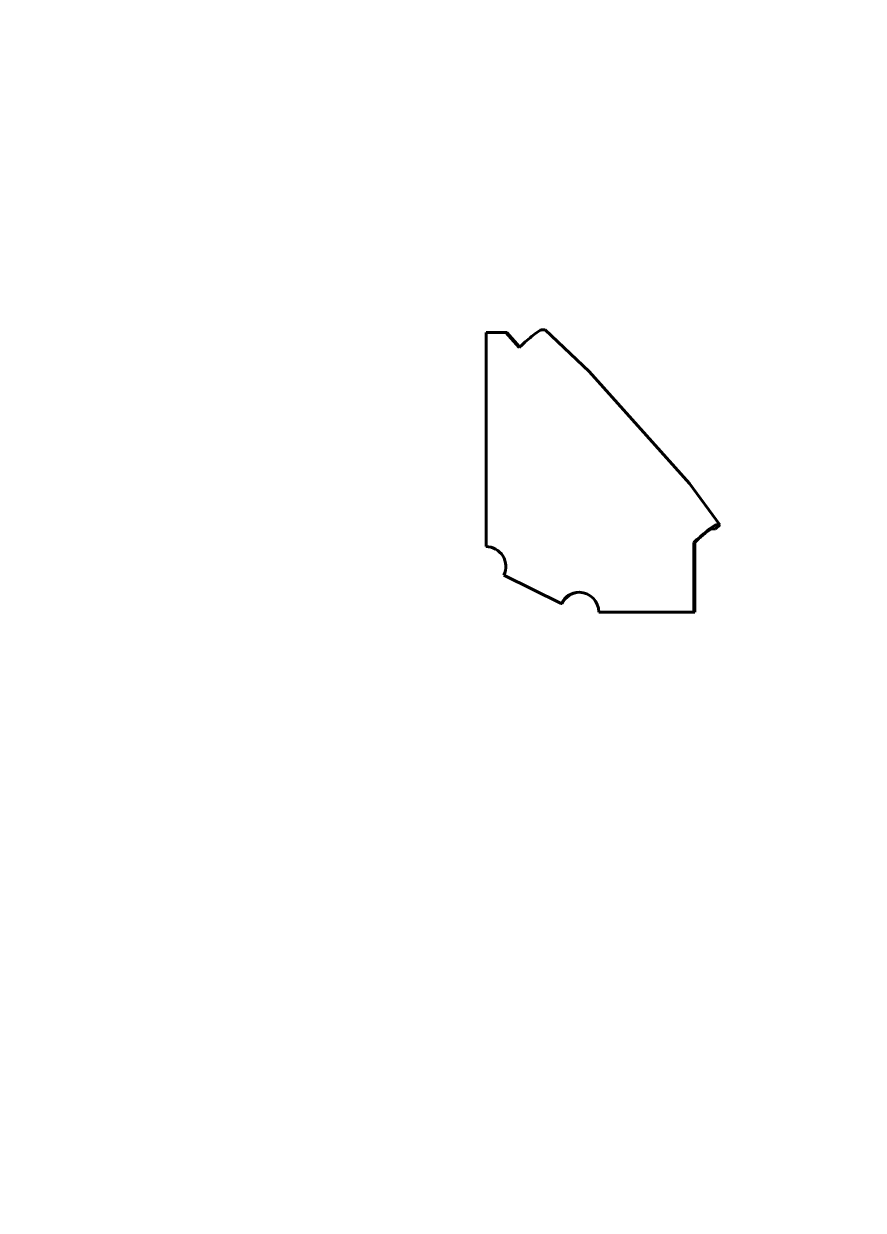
# Model space of a CAD drawing. Header units: millimetres. Extents: x 0 to 3150, y -266 to 488.
# Drawn here: x 420 to 630, y 0 to 297 of the extents above; entities that cross this region are included whole.
import ezdxf

# ---------------------------------------------------------------- set-up
doc = ezdxf.new("R2010")
doc.units = ezdxf.units.MM
doc.linetypes.add('K5LT_BASIC', pattern=[0])
doc.layers.add('Системный слой (1)', color=7, linetype='Continuous', true_color=0x909090)

msp = doc.modelspace()

# ---------------------------------------------------------------- linework, layer by layer
at = {"layer": 'Системный слой (1)', "color": 5, "linetype": 'K5LT_BASIC', "lineweight": 60, "true_color": 0x0000ff}
for p, q in [((550.4164, 220.342), (549.4502, 220.342)), ((561.4445, 209.9605), (550.4164, 220.342)), ((535.6426, 219.6887), (535.6426, 166.1268)), ((540.5948, 219.6887), (535.6426, 219.6887)), ((543.9173, 215.981), (540.5948, 219.6887)), ((540.8018, 219.6887), (540.5948, 219.6887)), ((544.0311, 216.085), (540.8018, 219.6887)), ((544.6517, 216.652), (543.9173, 215.981)), ((586.5616, 181.9312), (561.4445, 209.9605)), ((594.1393, 171.5497), (586.5616, 181.9312)), ((592.0715, 170.5433), (593.0376, 170.5433)), ((594.1393, 171.5497), (593.0376, 170.5433)), ((593.1732, 171.5497), (594.1393, 171.5497)), ((587.6402, 167.1887), (588.3746, 167.8596)), ((587.8472, 167.1887), (587.6402, 167.1887)), ((587.6402, 149.6887), (587.6402, 167.1887)), ((587.8472, 167.1887), (588.5817, 167.8596)), ((587.8472, 149.6887), (587.8472, 167.1887)), ((540.0954, 158.9386), (554.465, 151.8769)), ((554.672, 151.8769), (554.465, 151.8769)), ((563.8699, 149.6887), (587.6402, 149.6887)), ((587.8472, 149.6887), (587.6402, 149.6887))]:
    msp.add_line(p, q, dxfattribs=at)
for centre, major_axis, ratio, start_param, end_param in [((545.4108, 216.652), (-4.096, -3.6705), 0.09259927, 3.24456271, 4.81535904), ((589.1337, 167.8596), (4.096, 3.6705), 0.09259927, 0.10297006, 1.67376638), ((589.1337, 167.8596), (-2.9789, -2.6694), 0.09259927, 3.24456271, 4.81535904), ((535.6426, 161.1268), (0, 5), 0.99042948, 4.25941712, 6.28318531), ((558.9177, 149.6887), (0, -5), 0.99042948, 3.14159265, 4.25941712), ((559.1248, 149.6887), (0, -5), 0.99042948, 3.16249719, 4.25941712), ((558.9177, 149.6887), (0, -5), 0.99042948, 1.57079633, 3.14159265)]:
    msp.add_ellipse(centre, major_axis=major_axis, ratio=ratio, start_param=start_param, end_param=end_param, dxfattribs=at)

doc.saveas('drawing.dxf')
